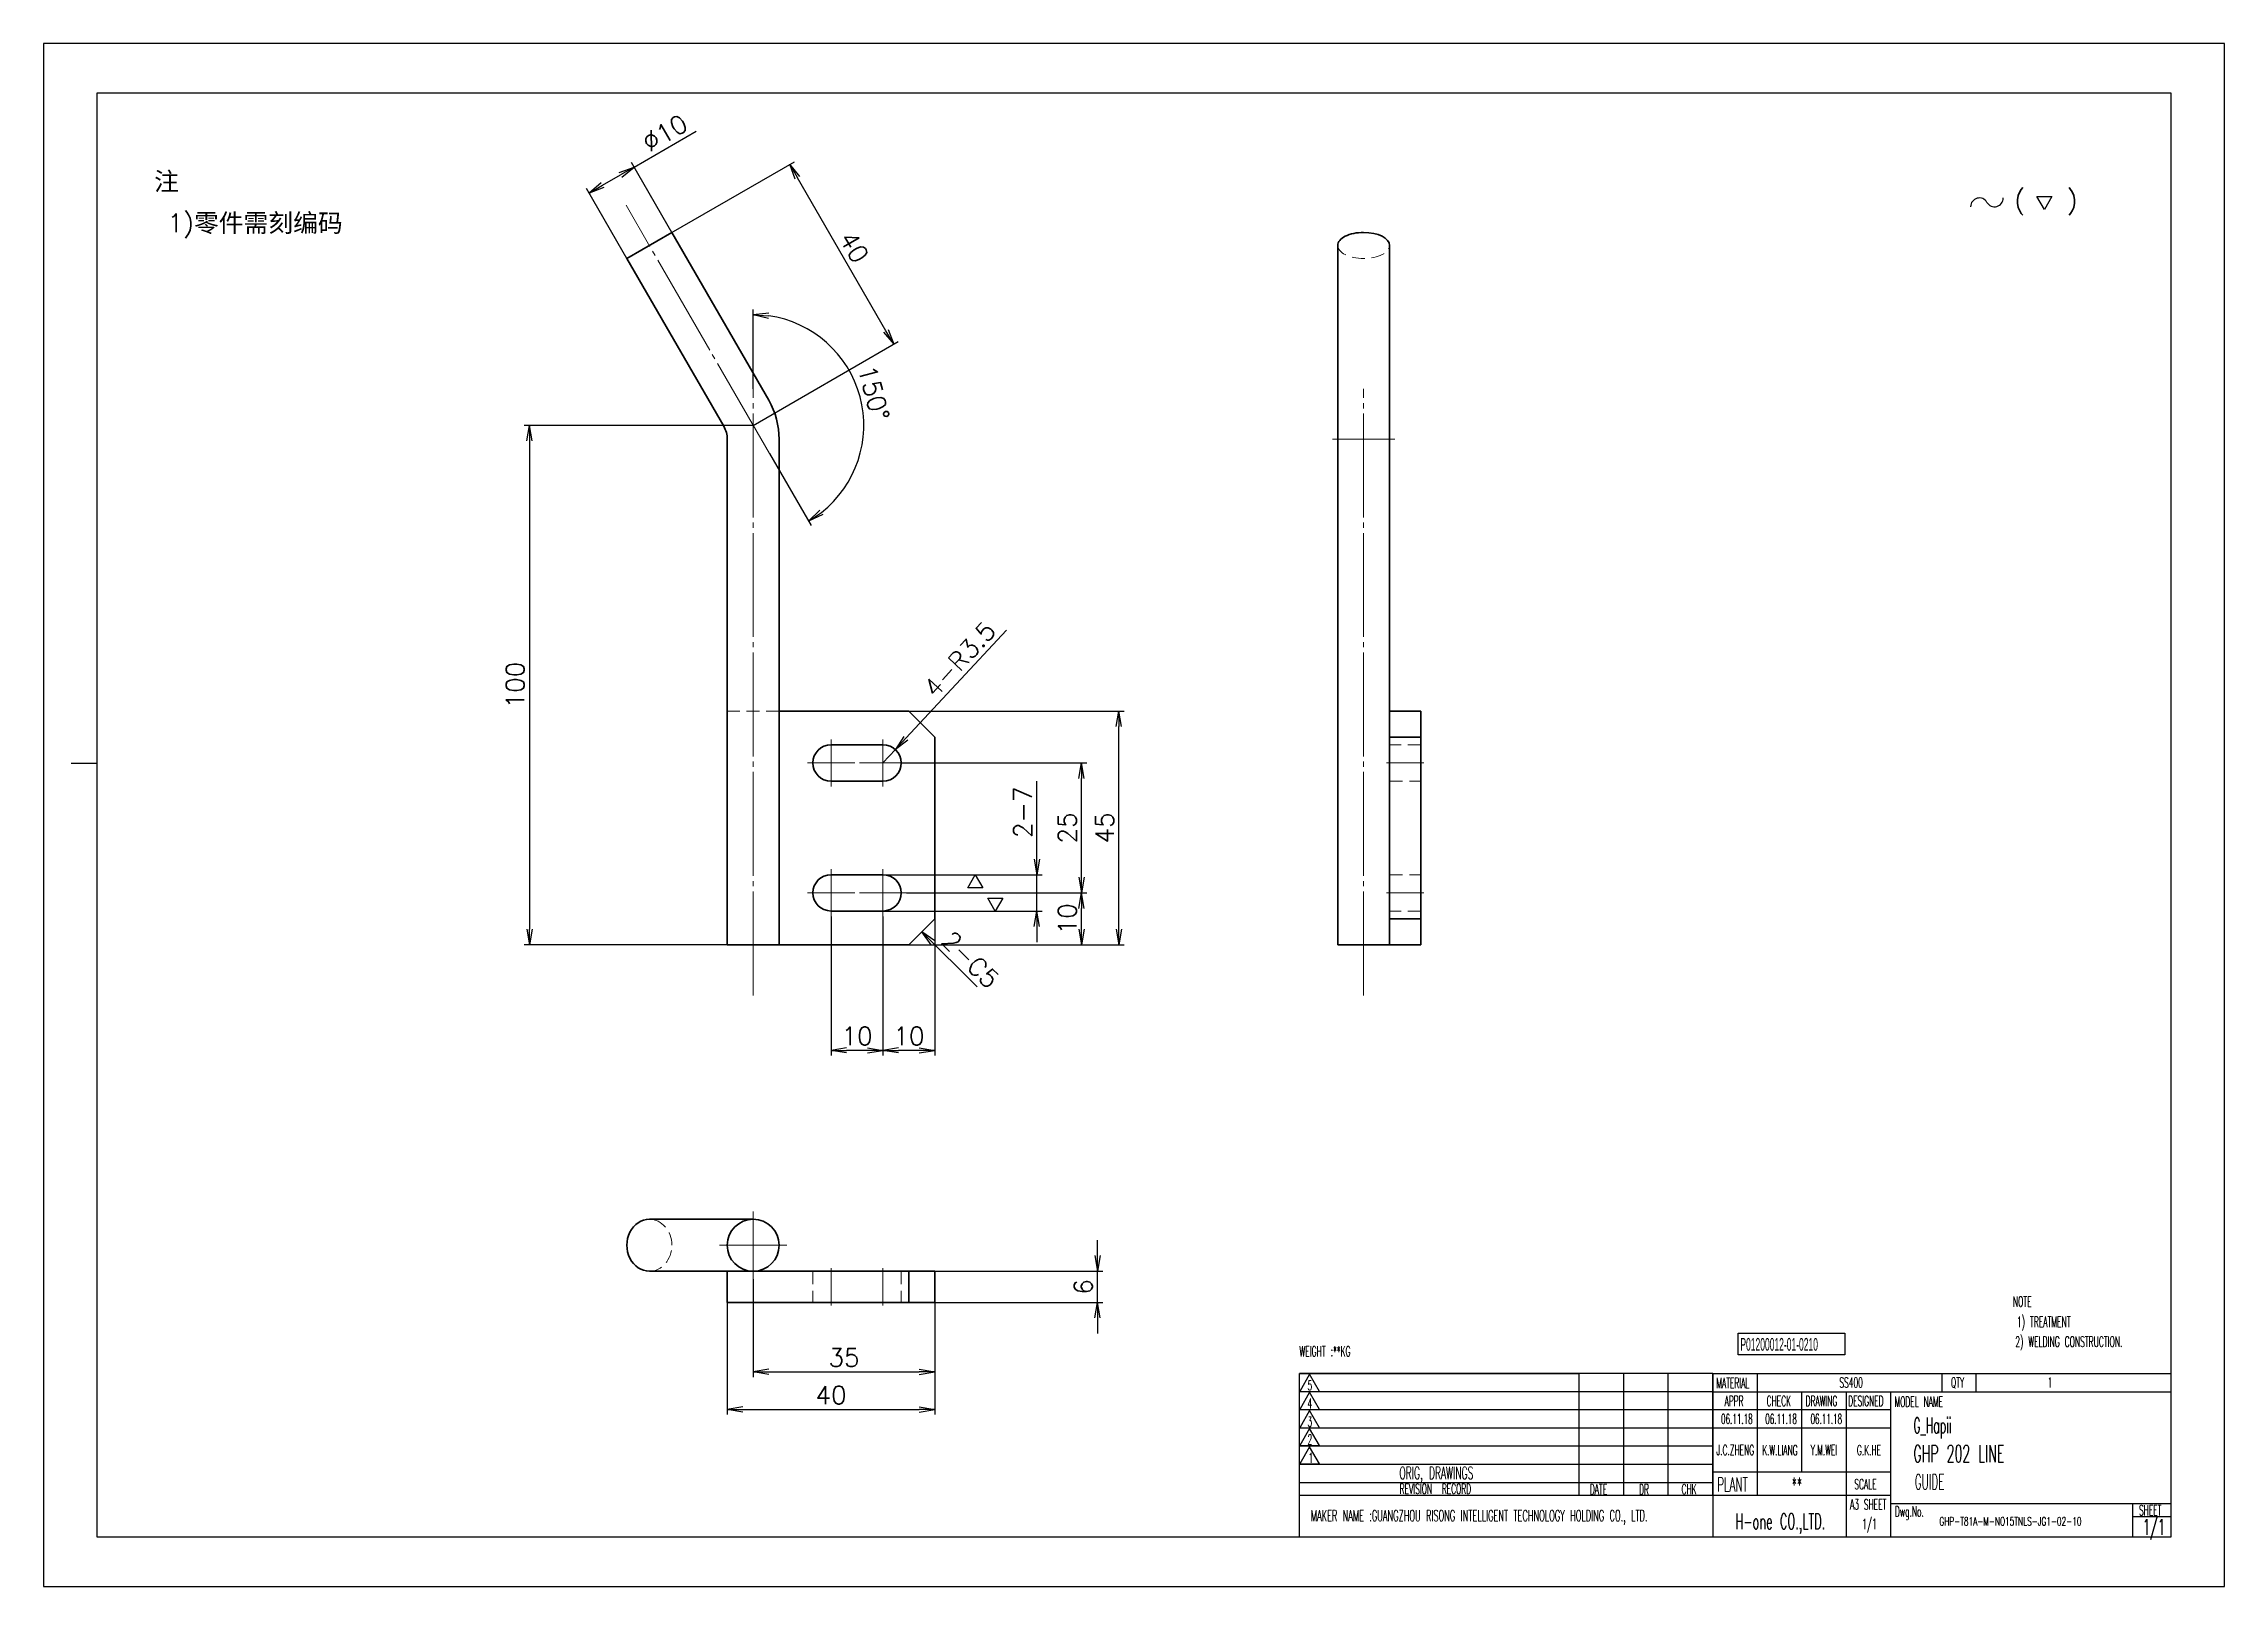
# Model space of a CAD drawing. Header units: millimetres. Extents: x 5606 to 13175, y -3239 to -2051.
# Drawn here: x 11575.8 to 11995.8, y -3239.2 to -2942.2 of the extents above; entities that cross this region are included whole.
import ezdxf
from ezdxf.enums import TextEntityAlignment as Align

# ---------------------------------------------------------------- set-up
doc = ezdxf.new("R2010")
doc.units = ezdxf.units.MM
doc.linetypes.add('CENTER-HOKUTO', pattern=[23, 20, -1, 1, -1])
doc.linetypes.add('HIDDEN-HOKUTO', pattern=[3.8, 2.5, -1.3])
doc.layers.add('AM_7', color=2, linetype='CENTER-HOKUTO', lineweight=30)
doc.layers.add('AM_HID', color=1, linetype='HIDDEN-HOKUTO', lineweight=25)
doc.layers.add('title_frame', color=7, linetype='Continuous')
doc.layers.add('word_dim', color=253, linetype='Continuous')
doc.styles.add('MX_NOTE_STANDARD', font='txt.shx', dxfattribs={"bigfont": 'bigfont.shx'})
doc.styles.get("Standard").update_dxf_attribs({"font": 'romans.shx', "bigfont": 'bigfont.shx'})
doc.dimstyles.new('RS1-1', dxfattribs={"dimtxt": 3.5, "dimasz": 3, "dimexe": 1, "dimexo": 0, "dimgap": 1, "dimtad": 3, "dimdsep": 46, "dimtxsty": 'Standard', "dimblk1": 'OPEN', "dimblk2": 'OPEN', "dimsah": 1, "dimcen": 0, "dimclrd": 256, "dimclre": 256, "dimclrt": 3, "dimazin": 2, "dimtfac": 1, "dimtmove": 0, "dimatfit": 3, "dimldrblk": 'OPEN', "dimfxl": 0, "dimtolj": 1, "dimtzin": 0, "dimarcsym": 0})

msp = doc.modelspace()

# ---------------------------------------------------------------- texts
at = {"ltscale": 2, "char_height": 3.5, "attachment_point": 1}
for s, insert, width in [('{\\fSimSun|b0|i0|c134|p2;\\C3;注}', (11597.086, -2966.95), 10.36469), ('{\\Fromans,bigfont|c134;\\C3;1)\\fSimSun|b0|i0|c134|p2;零件需刻编码}', (11599.651, -2974.957), 96.90613)]:
    msp.add_mtext(s, dxfattribs=dict(at, insert=insert, width=width))
at = {"linetype": 'Continuous', "insert": (11935.946, -3208.71), "char_height": 3, "width": 50.9, "attachment_point": 4}
msp.add_mtext('{\\W0.5;\\C3;G_Hapii }', dxfattribs=at)
at = {"color": 3, "linetype": 'Continuous', "insert": (11940.902, -3225.868), "char_height": 1.6, "width": 37.13137, "attachment_point": 1}
msp.add_mtext('{\\W0.65;GHP-T81A-M-NO15TNLS-JG1-02-10}', dxfattribs=at)
at = {"layer": 'title_frame', "color": 3, "style": 'MX_NOTE_STANDARD'}
for s, height, width, p in [('NOTE', 2, 0.5341, (11955.056, -3185.368)), ('1) TREATMENT', 2, 0.5341, (11955.834, -3189.265)), ('2) WELDING CONSTRUCTION.', 2, 0.5341, (11955.532, -3193.085)), ('WEIGHT :**KG ', 1.96, 0.545, (11817.668, -3194.914)), ('SS400', 1.9728, 0.5341, (11921.642, -3200.932)), ('1', 1.973, 0.5341, (11961.77, -3200.932)), ('06.11.18', 1.9, 0.5341, (11898.856, -3207.906)), ('06.11.18', 1.9, 0.5341, (11907.368, -3207.906)), ('06.11.18', 1.9, 0.5341, (11916.085, -3207.906)), ('GHP 202 LINE', 3.3, 0.5341, (11935.908, -3215.279)), ('**', 2.74, 0.5341, (11912.462, -3220.961)), ('GUIDE', 2.94, 0.5, (11936.156, -3220.543)), ('H-one CO.,LTD.', 3, 0.5341, (11901.625, -3228.181)), ('A3 SHEET', 1.9728, 0.5341, (11923.699, -3224.407)), ('1/1', 1.9728, 0.5341, (11926.05, -3228.161)), ('1/1', 3, 0.5341, (11980.076, -3229.255))]:
    msp.add_text(s, height=height, dxfattribs=dict(at, width=width)).set_placement(p)
at = {"layer": 'title_frame', "color": 3, "style": 'MX_NOTE_STANDARD', "width": 0.5341}
for s, p in [('J.C.ZHENG', (11901.601, -3214.524)), ('K.W.LIANG', (11910.196, -3214.545)), ('Y.M.WEI', (11918.676, -3214.542)), ('G.K.HE', (11927.346, -3214.545))]:
    msp.add_text(s, height=1.9728, dxfattribs=at).set_placement(p, align=Align.BOTTOM_CENTER)
at = {"layer": 'title_frame', "color": 3, "insert": (11902.579, -3191.376), "char_height": 2.45, "width": 4.1107, "attachment_point": 1, "style": 'MX_NOTE_STANDARD'}
msp.add_mtext('{\\f3 of 9 Barcode|b0|i0|c0|p82;\\W0.5;P01200012-01-0210}', dxfattribs=at)
at = {"layer": 'word_dim', "color": 3, "linetype": 'Continuous', "ltscale": 2}
msp.add_text('2-C5', height=3.5, rotation=315, dxfattribs=at).set_placement((11748.452, -3115.18))

# ---------------------------------------------------------------- blocks, each defined once
blk = doc.blocks.new('A$C404331B6')
at = {"layer": 'title_frame'}
for p, q in [((0, -31.5), (0, 0)), ((0, 0), (53.9, 0)), ((79.62, 0), (0, 0)), ((53.9, -23.5), (53.9, 0)), ((62.48, -23.5), (62.48, 0)), ((62.48, -23.5), (62.48, 0)), ((71.05, -23.5), (71.05, 0)), ((71.05, -23.5), (71.05, 0)), ((79.62, 0), (79.62, -31.5)), ((79.62, 0), (167.83, 0)), ((88.2, -23.5), (88.2, 0)), ((123.73, 0), (123.73, -3.5)), ((130.3, 0), (130.3, -3.5)), ((53.9, -3.5), (0, -3.5)), ((79.62, -3.5), (0, -3.5)), ((1.98, -0.12), (0.1, -3.45)), ((0.1, -3.45), (3.86, -3.45)), ((1.98, -3.6), (0.1, -6.92)), ((3.86, -3.45), (1.98, -0.12)), ((3.86, -6.92), (1.98, -3.6)), ((79.62, -3.5), (167.83, -3.5)), ((96.78, -18.9), (96.78, -3.5)), ((105.35, -31.5), (105.35, -3.5)), ((113.92, -31.5), (113.92, -3.5)), ((53.9, -7), (0, -7)), ((79.62, -7), (0, -7)), ((0.1, -6.92), (3.86, -6.92)), ((1.98, -7.13), (0.1, -10.45)), ((3.86, -10.45), (1.98, -7.13)), ((113.92, -7), (79.62, -7)), ((53.9, -10.5), (0, -10.5)), ((79.62, -10.5), (0, -10.5)), ((0.1, -10.45), (3.86, -10.45)), ((1.98, -10.54), (0.1, -13.87)), ((3.86, -13.87), (1.98, -10.54)), ((113.92, -10.5), (79.62, -10.5)), ((53.9, -14), (0, -14)), ((79.62, -14), (0, -14)), ((0.1, -13.87), (3.86, -13.87)), ((1.98, -14.07), (0.1, -17.4)), ((3.86, -17.4), (1.98, -14.07)), ((53.9, -17.5), (0, -17.5)), ((79.62, -17.5), (0, -17.5)), ((53.9, -21), (0, -21)), ((79.62, -21), (0, -21)), ((0.1, -17.4), (3.86, -17.4)), ((79.62, -18.9), (113.92, -18.9)), ((79.62, -23.5), (0, -23.5)), ((113.92, -23.5), (79.62, -23.5)), ((113.92, -25), (167.83, -25)), ((160.48, -25), (160.48, -31.5)), ((160.48, -27.5), (167.83, -27.5)), ((167.83, -31.5), (0, -31.5))]:
    blk.add_line(p, q, dxfattribs=at)
at = {"layer": 'title_frame', "color": 3, "style": 'MX_NOTE_STANDARD', "width": 0.5341}
for s, height, p in [('5', 1.92, (1.59, -3.22)), ('MATERIAL', 1.973, (80.3, -2.79)), ('QTY', 1.973, (125.5, -2.7)), ('4', 1.92, (1.59, -6.7)), ('3', 1.92, (1.59, -10.23)), ('APPR', 1.973, (81.89, -6.26)), ('CHECK', 1.973, (89.99, -6.26)), ('DRAWING', 1.973, (97.51, -6.26)), ('DESIGNED', 1.973, (105.7, -6.26)), ('MODEL NAME', 1.973, (114.63, -6.41)), ('2', 1.92, (1.59, -13.64)), ('1', 1.92, (1.78, -17.17)), ('ORIG, DRAWINGS', 2.4112, (19.27, -20.34)), ('PLANT', 2.74, (80.46, -22.73)), ('SCALE', 1.973, (106.88, -22.28)), ('REVISION  RECORD', 1.9728, (19.32, -23.18)), ('DATE', 1.973, (55.94, -23.26)), ('DR', 1.973, (65.43, -23.27)), ('CHK', 1.973, (73.61, -23.23)), ('MAKER NAME :GUANGZHOU RISONG INTELLIGENT TECHNOLOGY HOLDING CO., LTD.', 2.16, (2.22, -28.43)), ('Dwg.No.', 1.973, (114.71, -27.52)), ('SHEET', 1.973, (161.71, -27.29))]:
    blk.add_text(s, height=height, dxfattribs=at).set_placement(p)
blk = doc.blocks.new('_Open')
at = {"color": 0, "lineweight": -2}
for p, q in [((-1, 0.17), (0, 0)), ((-1, -0.17), (0, 0)), ((0, 0), (-1, 0))]:
    blk.add_line(p, q, dxfattribs=at)
blk = doc.blocks.new('*D220')
at = {"layer": 'DEFPOINTS', "color": 0, "linetype": 'Continuous', "ltscale": 2}
for p in [(11707.45, -3184.52), (11747.45, -3184.52), (11747.45, -3205.12)]:
    blk.add_point(p, dxfattribs=at)
at = {"layer": 'word_dim', "linetype": 'Continuous', "lineweight": -2, "ltscale": 2}
for p, q in [((11707.45, -3184.52), (11707.45, -3206.12)), ((11747.45, -3184.52), (11747.45, -3206.12)), ((11710.45, -3205.12), (11744.45, -3205.12))]:
    blk.add_line(p, q, dxfattribs=at)
at = {"layer": 'word_dim', "linetype": 'Continuous', "lineweight": -2, "ltscale": 2, "xscale": 3, "yscale": 3, "zscale": 3, "rotation": 180}
blk.add_blockref('_Open', (11707.45, -3205.12), dxfattribs=at)
at = {"layer": 'word_dim', "linetype": 'Continuous', "lineweight": -2, "ltscale": 2, "xscale": 3, "yscale": 3, "zscale": 3}
blk.add_blockref('_Open', (11747.45, -3205.12), dxfattribs=at)
at = {"layer": 'word_dim', "color": 3, "linetype": 'Continuous', "ltscale": 2, "insert": (11727.45, -3202.37), "char_height": 3.5, "attachment_point": 5}
blk.add_mtext('\\A1;40', dxfattribs=at)
blk = doc.blocks.new('*D221')
at = {"layer": 'DEFPOINTS', "color": 0, "linetype": 'Continuous', "ltscale": 2}
for p in [(11747.45, -3178.52), (11778.79, -3178.52), (11747.45, -3184.52)]:
    blk.add_point(p, dxfattribs=at)
at = {"layer": 'word_dim', "linetype": 'Continuous', "lineweight": -2, "ltscale": 2}
for p, q in [((11778.79, -3175.52), (11778.79, -3172.52)), ((11747.45, -3178.52), (11779.79, -3178.52)), ((11778.79, -3184.52), (11778.79, -3178.52)), ((11747.45, -3184.52), (11779.79, -3184.52)), ((11778.79, -3187.52), (11778.79, -3190.52))]:
    blk.add_line(p, q, dxfattribs=at)
at = {"layer": 'word_dim', "linetype": 'Continuous', "lineweight": -2, "ltscale": 2, "xscale": 3, "yscale": 3, "zscale": 3}
for p, rotation in [((11778.79, -3178.52), 270), ((11778.79, -3184.52), 90)]:
    blk.add_blockref('_Open', p, dxfattribs=dict(at, rotation=rotation))
at = {"layer": 'word_dim', "color": 3, "linetype": 'Continuous', "ltscale": 2, "insert": (11776.04, -3181.52), "char_height": 3.5, "attachment_point": 5, "rotation": 90}
blk.add_mtext('\\A1;6', dxfattribs=at)
blk = doc.blocks.new('*D222')
at = {"layer": 'DEFPOINTS', "color": 0, "linetype": 'Continuous', "ltscale": 2}
for p in [(11737.3, -3070.68), (11782.88, -3070.68), (11742.45, -3115.68)]:
    blk.add_point(p, dxfattribs=at)
at = {"layer": 'word_dim', "linetype": 'Continuous', "lineweight": -2, "ltscale": 2}
for p, q in [((11737.3, -3070.68), (11783.88, -3070.68)), ((11782.88, -3112.68), (11782.88, -3073.68)), ((11742.45, -3115.68), (11783.88, -3115.68))]:
    blk.add_line(p, q, dxfattribs=at)
at = {"layer": 'word_dim', "linetype": 'Continuous', "lineweight": -2, "ltscale": 2, "xscale": 3, "yscale": 3, "zscale": 3}
for p, rotation in [((11782.88, -3070.68), 90), ((11782.88, -3115.68), 270)]:
    blk.add_blockref('_Open', p, dxfattribs=dict(at, rotation=rotation))
at = {"layer": 'word_dim', "color": 3, "linetype": 'Continuous', "ltscale": 2, "insert": (11780.13, -3093.18), "char_height": 3.5, "attachment_point": 5, "rotation": 90}
blk.add_mtext('\\A1;45', dxfattribs=at)
blk = doc.blocks.new('*D223')
at = {"layer": 'DEFPOINTS', "color": 0, "linetype": 'Continuous', "ltscale": 2}
for p in [(11712.45, -3180.02), (11747.45, -3184.52), (11747.45, -3197.89)]:
    blk.add_point(p, dxfattribs=at)
at = {"layer": 'word_dim', "linetype": 'Continuous', "lineweight": -2, "ltscale": 2}
for p, q in [((11712.45, -3180.02), (11712.45, -3198.89)), ((11747.45, -3184.52), (11747.45, -3198.89)), ((11715.45, -3197.89), (11744.45, -3197.89))]:
    blk.add_line(p, q, dxfattribs=at)
at = {"layer": 'word_dim', "linetype": 'Continuous', "lineweight": -2, "ltscale": 2, "xscale": 3, "yscale": 3, "zscale": 3, "rotation": 180}
blk.add_blockref('_Open', (11712.45, -3197.89), dxfattribs=at)
at = {"layer": 'word_dim', "linetype": 'Continuous', "lineweight": -2, "ltscale": 2, "xscale": 3, "yscale": 3, "zscale": 3}
blk.add_blockref('_Open', (11747.45, -3197.89), dxfattribs=at)
at = {"layer": 'word_dim', "color": 3, "linetype": 'Continuous', "ltscale": 2, "insert": (11729.95, -3195.14), "char_height": 3.5, "attachment_point": 5}
blk.add_mtext('\\A1;35', dxfattribs=at)
blk = doc.blocks.new('*D224')
at = {"layer": 'DEFPOINTS', "color": 0, "linetype": 'Continuous', "ltscale": 2}
for p in [(11712.45, -3015.68), (11669.37, -3115.68), (11707.45, -3115.68)]:
    blk.add_point(p, dxfattribs=at)
at = {"layer": 'word_dim', "linetype": 'Continuous', "lineweight": -2, "ltscale": 2}
for p, q in [((11712.45, -3015.68), (11668.37, -3015.68)), ((11669.37, -3018.68), (11669.37, -3112.68)), ((11707.45, -3115.68), (11668.37, -3115.68))]:
    blk.add_line(p, q, dxfattribs=at)
at = {"layer": 'word_dim', "linetype": 'Continuous', "lineweight": -2, "ltscale": 2, "xscale": 3, "yscale": 3, "zscale": 3}
for p, rotation in [((11669.37, -3015.68), 90), ((11669.37, -3115.68), 270)]:
    blk.add_blockref('_Open', p, dxfattribs=dict(at, rotation=rotation))
at = {"layer": 'word_dim', "color": 3, "linetype": 'Continuous', "ltscale": 2, "insert": (11666.62, -3065.68), "char_height": 3.5, "attachment_point": 5, "rotation": 90}
blk.add_mtext('\\A1;100', dxfattribs=at)
blk = doc.blocks.new('*D225')
at = {"layer": 'DEFPOINTS', "color": 0, "linetype": 'Continuous', "ltscale": 2}
for p in [(11719.51, -2965.42), (11692.45, -2981.04), (11712.45, -3015.68)]:
    blk.add_point(p, dxfattribs=at)
at = {"layer": 'word_dim', "linetype": 'Continuous', "lineweight": -2, "ltscale": 2}
for p, q in [((11692.45, -2981.04), (11720.38, -2964.92)), ((11738.01, -2997.46), (11721.01, -2968.01)), ((11712.45, -3015.68), (11740.38, -2999.56))]:
    blk.add_line(p, q, dxfattribs=at)
at = {"layer": 'word_dim', "linetype": 'Continuous', "lineweight": -2, "ltscale": 2, "xscale": 3, "yscale": 3, "zscale": 3}
for p, rotation in [((11719.51, -2965.42), 120.0001505131706), ((11739.51, -3000.06), 300.0001505131705)]:
    blk.add_blockref('_Open', p, dxfattribs=dict(at, rotation=rotation))
at = {"layer": 'word_dim', "color": 3, "linetype": 'Continuous', "ltscale": 2, "insert": (11731.89, -2981.36), "char_height": 3.5, "attachment_point": 5, "rotation": 300.0002}
blk.add_mtext('\\A1;40', dxfattribs=at)
blk = doc.blocks.new('*D226')
at = {"layer": 'DEFPOINTS', "color": 0, "linetype": 'Continuous', "ltscale": 2}
for p in [(11689.52, -2965.96), (11698.27, -2981.12), (11689.61, -2986.12)]:
    blk.add_point(p, dxfattribs=at)
at = {"layer": 'word_dim', "linetype": 'Continuous', "lineweight": -2, "ltscale": 2}
for p, q in [((11689.52, -2965.96), (11701.5, -2959.05)), ((11698.27, -2981.12), (11689.02, -2965.1)), ((11683.46, -2969.46), (11686.92, -2967.46)), ((11689.61, -2986.12), (11680.36, -2970.1))]:
    blk.add_line(p, q, dxfattribs=at)
at = {"layer": 'word_dim', "linetype": 'Continuous', "lineweight": -2, "ltscale": 2, "xscale": 3, "yscale": 3, "zscale": 3}
for p, rotation in [((11680.86, -2970.96), 209.9998795580274), ((11689.52, -2965.96), 29.99987955802745)]:
    blk.add_blockref('_Open', p, dxfattribs=dict(at, rotation=rotation))
at = {"layer": 'word_dim', "color": 3, "linetype": 'Continuous', "ltscale": 2, "insert": (11695.44, -2959.37), "char_height": 3.5, "attachment_point": 5, "rotation": 29.9999}
blk.add_mtext('\\A1;%%C10', dxfattribs=at)
blk = doc.blocks.new('*D227')
at = {"layer": 'DEFPOINTS', "color": 0, "linetype": 'Continuous', "ltscale": 2}
for p in [(11742, -3105.68), (11775.69, -3105.68), (11738.47, -3115.68)]:
    blk.add_point(p, dxfattribs=at)
at = {"layer": 'word_dim', "linetype": 'Continuous', "lineweight": -2, "ltscale": 2}
for p, q in [((11742, -3105.68), (11776.69, -3105.68)), ((11775.69, -3112.68), (11775.69, -3108.68)), ((11738.47, -3115.68), (11776.69, -3115.68))]:
    blk.add_line(p, q, dxfattribs=at)
at = {"layer": 'word_dim', "linetype": 'Continuous', "lineweight": -2, "ltscale": 2, "xscale": 3, "yscale": 3, "zscale": 3}
for p, rotation in [((11775.69, -3105.68), 90), ((11775.69, -3115.68), 270)]:
    blk.add_blockref('_Open', p, dxfattribs=dict(at, rotation=rotation))
at = {"layer": 'word_dim', "color": 3, "linetype": 'Continuous', "ltscale": 2, "insert": (11772.94, -3110.68), "char_height": 3.5, "attachment_point": 5, "rotation": 90}
blk.add_mtext('\\A1;10', dxfattribs=at)
blk = doc.blocks.new('*D228')
at = {"layer": 'DEFPOINTS', "color": 0, "linetype": 'Continuous', "ltscale": 2}
for p in [(11740.95, -3080.68), (11775.69, -3080.68), (11742, -3105.68)]:
    blk.add_point(p, dxfattribs=at)
at = {"layer": 'word_dim', "linetype": 'Continuous', "lineweight": -2, "ltscale": 2}
for p, q in [((11740.95, -3080.68), (11776.69, -3080.68)), ((11775.69, -3102.68), (11775.69, -3083.68)), ((11742, -3105.68), (11776.69, -3105.68))]:
    blk.add_line(p, q, dxfattribs=at)
at = {"layer": 'word_dim', "linetype": 'Continuous', "lineweight": -2, "ltscale": 2, "xscale": 3, "yscale": 3, "zscale": 3}
for p, rotation in [((11775.69, -3080.68), 90), ((11775.69, -3105.68), 270)]:
    blk.add_blockref('_Open', p, dxfattribs=dict(at, rotation=rotation))
at = {"layer": 'word_dim', "color": 3, "linetype": 'Continuous', "ltscale": 2, "insert": (11772.94, -3093.18), "char_height": 3.5, "attachment_point": 5, "rotation": 90}
blk.add_mtext('\\A1;25', dxfattribs=at)
blk = doc.blocks.new('*D229')
at = {"layer": 'DEFPOINTS', "color": 0, "linetype": 'Continuous', "ltscale": 2}
for p in [(11737.45, -3110.68), (11747.45, -3110.68), (11737.45, -3136)]:
    blk.add_point(p, dxfattribs=at)
at = {"layer": 'word_dim', "linetype": 'Continuous', "lineweight": -2, "ltscale": 2}
for p, q in [((11737.45, -3110.68), (11737.45, -3137)), ((11747.45, -3110.68), (11747.45, -3137)), ((11744.45, -3136), (11740.45, -3136))]:
    blk.add_line(p, q, dxfattribs=at)
at = {"layer": 'word_dim', "linetype": 'Continuous', "lineweight": -2, "ltscale": 2, "xscale": 3, "yscale": 3, "zscale": 3, "rotation": 180}
blk.add_blockref('_Open', (11737.45, -3136), dxfattribs=at)
at = {"layer": 'word_dim', "linetype": 'Continuous', "lineweight": -2, "ltscale": 2, "xscale": 3, "yscale": 3, "zscale": 3}
blk.add_blockref('_Open', (11747.45, -3136), dxfattribs=at)
at = {"layer": 'word_dim', "color": 3, "linetype": 'Continuous', "ltscale": 2, "insert": (11742.45, -3133.25), "char_height": 3.5, "attachment_point": 5}
blk.add_mtext('\\A1;10', dxfattribs=at)
blk = doc.blocks.new('*D230')
at = {"layer": 'DEFPOINTS', "color": 0, "linetype": 'Continuous', "ltscale": 2}
for p in [(11727.45, -3110.23), (11737.45, -3110.23), (11727.45, -3136)]:
    blk.add_point(p, dxfattribs=at)
at = {"layer": 'word_dim', "linetype": 'Continuous', "lineweight": -2, "ltscale": 2}
for p, q in [((11727.45, -3110.23), (11727.45, -3137)), ((11737.45, -3110.23), (11737.45, -3137)), ((11734.45, -3136), (11730.45, -3136))]:
    blk.add_line(p, q, dxfattribs=at)
at = {"layer": 'word_dim', "linetype": 'Continuous', "lineweight": -2, "ltscale": 2, "xscale": 3, "yscale": 3, "zscale": 3, "rotation": 180}
blk.add_blockref('_Open', (11727.45, -3136), dxfattribs=at)
at = {"layer": 'word_dim', "linetype": 'Continuous', "lineweight": -2, "ltscale": 2, "xscale": 3, "yscale": 3, "zscale": 3}
blk.add_blockref('_Open', (11737.45, -3136), dxfattribs=at)
at = {"layer": 'word_dim', "color": 3, "linetype": 'Continuous', "ltscale": 2, "insert": (11732.45, -3133.25), "char_height": 3.5, "attachment_point": 5}
blk.add_mtext('\\A1;10', dxfattribs=at)
blk = doc.blocks.new('*D231')
at = {"layer": 'DEFPOINTS', "color": 0, "linetype": 'Continuous', "ltscale": 2}
for p in [(11737.45, -3102.18), (11767.1, -3102.18), (11737.45, -3109.18)]:
    blk.add_point(p, dxfattribs=at)
at = {"layer": 'word_dim', "linetype": 'Continuous', "lineweight": -2, "ltscale": 2}
for p, q in [((11767.1, -3099.18), (11767.1, -3084.18)), ((11737.45, -3102.18), (11768.1, -3102.18)), ((11767.1, -3109.18), (11767.1, -3102.18)), ((11737.45, -3109.18), (11768.1, -3109.18)), ((11767.1, -3112.18), (11767.1, -3115.18))]:
    blk.add_line(p, q, dxfattribs=at)
at = {"layer": 'word_dim', "linetype": 'Continuous', "lineweight": -2, "ltscale": 2, "xscale": 3, "yscale": 3, "zscale": 3}
for p, rotation in [((11767.1, -3102.18), 270), ((11767.1, -3109.18), 90)]:
    blk.add_blockref('_Open', p, dxfattribs=dict(at, rotation=rotation))
at = {"layer": 'word_dim', "color": 3, "linetype": 'Continuous', "ltscale": 2, "insert": (11764.35, -3090.18), "char_height": 3.5, "attachment_point": 5, "rotation": 90}
blk.add_mtext('\\A1;2-7', dxfattribs=at)
blk = doc.blocks.new('*D232')
at = {"layer": 'DEFPOINTS', "color": 0, "linetype": 'Continuous', "ltscale": 2}
for p in [(11739.83, -3078.11), (11737.45, -3080.68)]:
    blk.add_point(p, dxfattribs=at)
at = {"layer": 'word_dim', "linetype": 'Continuous', "lineweight": -2, "ltscale": 2}
for p, q in [((11761.22, -3055.08), (11741.87, -3075.92)), ((11737.45, -3080.68), (11739.83, -3078.11))]:
    blk.add_line(p, q, dxfattribs=at)
at = {"layer": 'word_dim', "linetype": 'Continuous', "lineweight": -2, "ltscale": 2, "xscale": 3, "yscale": 3, "zscale": 3, "rotation": 227.1281500347032}
blk.add_blockref('_Open', (11739.83, -3078.11), dxfattribs=at)
at = {"layer": 'word_dim', "color": 3, "linetype": 'Continuous', "ltscale": 2, "insert": (11752.23, -3060.72), "char_height": 3.5, "attachment_point": 5, "rotation": 47.1282}
blk.add_mtext('\\A1;4-R3.5', dxfattribs=at)
blk = doc.blocks.new('shiage0')
at = {"layer": 'word_dim', "color": 3, "linetype": 'Continuous'}
for centre, start, end in [((1.69, 0), 30, 180), ((4.61, 1.69), 210, 0)]:
    blk.add_arc(centre, 1.69, start, end, dxfattribs=at)
blk = doc.blocks.new('12')
at = {"layer": 'title_frame', "color": 3, "linetype": 'Continuous'}
blk.add_lwpolyline([(20.46, 3.03), (19.01, 5.53), (21.9, 5.53)], close=True, dxfattribs=at)
blk.add_blockref('shiage0', (6.23, 3.56), dxfattribs=at)
blk.add_text('(   )', height=3.5, dxfattribs=at).set_placement((14.64, 3.08))
blk = doc.blocks.new('*D286')
at = {"layer": 'DEFPOINTS', "color": 0, "linetype": 'Continuous', "ltscale": 2}
for p in [(11687.99, -2973.31), (11712.45, -3008.63), (11733.42, -3019.38), (11715.58, -3021.09), (11712.45, -3125.41)]:
    blk.add_point(p, dxfattribs=at)
at = {"layer": 'word_dim', "linetype": 'Continuous', "lineweight": -2, "ltscale": 2}
for p, q in [((11712.45, -3008.63), (11712.45, -2993.38)), ((11715.58, -3021.09), (11723.6, -3034.99))]:
    blk.add_line(p, q, dxfattribs=at)
blk.add_arc((11712.45, -3015.68), 21.3, 308.0783, 81.9219, dxfattribs=at)
at = {"layer": 'word_dim', "linetype": 'Continuous', "lineweight": -2, "ltscale": 2, "xscale": 3, "yscale": 3, "zscale": 3}
for p, rotation in [((11712.45, -2994.38), 175.9609458215792), ((11723.1, -3034.12), 214.0392046915918)]:
    blk.add_blockref('_Open', p, dxfattribs=dict(at, rotation=rotation))
at = {"layer": 'word_dim', "color": 3, "linetype": 'Continuous', "ltscale": 2, "insert": (11735.68, -3009.46), "char_height": 3.5, "attachment_point": 5, "rotation": 285.0001}
blk.add_mtext('\\A1;{\\Fsimplex|c0;150°}', dxfattribs=at)

# ---------------------------------------------------------------- dimensions: what is measured, and where the dimension line sits
at = {"layer": 'word_dim', "linetype": 'Continuous', "ltscale": 2}
dim = msp.add_linear_dim(base=(11689.522, -2965.964), p1=(11689.611, -2986.117), p2=(11698.271, -2981.117), angle=29.99988, text='%%C<>', dimstyle='RS1-1', dxfattribs=at)
dim.commit()
dim.dimension.update_dxf_attribs({"geometry": '*D226', "text_midpoint": (11696.811, -2961.755), "dimtype": 161})
dim = msp.add_aligned_dim(p1=(11712.452, -3015.68), p2=(11692.452, -2981.039), distance=-31.246, dimstyle='RS1-1', dxfattribs=at)
dim.commit()
dim.dimension.update_dxf_attribs({"geometry": '*D225', "text_midpoint": (11731.893, -2981.361)})
at = {"layer": 'word_dim', "color": 3, "linetype": 'Continuous', "ltscale": 2}
dim = msp.add_angular_dim_2l(base=(11733.425, -3019.378), line1=((11715.577, -3021.092), (11687.988, -2973.307)), line2=((11712.452, -3125.412), (11712.452, -3008.627)), text='{\\Fsimplex|c0;<>}', dimstyle='RS1-1', dxfattribs=at)
dim.commit()
dim.dimension.update_dxf_attribs({"geometry": '*D286', "text_midpoint": (11735.679, -3009.456)})
at = {"layer": 'word_dim', "linetype": 'Continuous', "ltscale": 2}
for base, p1, p2, picture, middle in [((11669.365, -3115.68), (11712.452, -3015.68), (11707.452, -3115.68), '*D224', (11666.615, -3065.68)), ((11775.689, -3080.68), (11742.002, -3105.68), (11740.952, -3080.68), '*D228', (11772.939, -3093.18)), ((11775.689, -3105.68), (11738.468, -3115.68), (11742.002, -3105.68), '*D227', (11772.939, -3110.68)), ((11778.788, -3178.519), (11747.452, -3184.519), (11747.452, -3178.519), '*D221', (11776.038, -3181.519))]:
    dim = msp.add_linear_dim(base=base, p1=p1, p2=p2, angle=90, dimstyle='RS1-1', dxfattribs=at)
    dim.commit()
    dim.dimension.update_dxf_attribs({"geometry": picture, "text_midpoint": middle})
dim = msp.add_radius_dim(center=(11737.452, -3080.68), mpoint=(11739.834, -3078.115), text='4-<>', dimstyle='RS1-1', dxfattribs=at)
dim.commit()
dim.dimension.update_dxf_attribs({"geometry": '*D232', "text_midpoint": (11754.242, -3062.594), "dimtype": 164})
dim = msp.add_linear_dim(base=(11782.882, -3070.68), p1=(11742.452, -3115.68), p2=(11737.302, -3070.68), angle=90, dimstyle='RS1-1', dxfattribs=at)
dim.commit()
dim.dimension.update_dxf_attribs({"geometry": '*D222', "text_midpoint": (11782.882, -3093.18), "dimtype": 160})
dim = msp.add_linear_dim(base=(11767.097, -3102.18), p1=(11737.452, -3109.18), p2=(11737.452, -3102.18), angle=90, text='2-<>', dimstyle='RS1-1', dxfattribs=at)
dim.commit()
dim.dimension.update_dxf_attribs({"geometry": '*D231', "text_midpoint": (11764.347, -3090.18)})
for base, p1, p2, picture, middle in [((11727.452, -3136.003), (11737.452, -3110.23), (11727.452, -3110.23), '*D230', (11732.452, -3133.253)), ((11737.452, -3136.003), (11747.452, -3110.68), (11737.452, -3110.68), '*D229', (11742.452, -3133.253)), ((11747.452, -3197.893), (11712.452, -3180.019), (11747.452, -3184.519), '*D223', (11729.952, -3195.143)), ((11747.452, -3205.117), (11707.452, -3184.519), (11747.452, -3184.519), '*D220', (11727.452, -3202.367))]:
    dim = msp.add_linear_dim(base=base, p1=p1, p2=p2, dimstyle='RS1-1', dxfattribs=at)
    dim.commit()
    dim.dimension.update_dxf_attribs({"geometry": picture, "text_midpoint": middle})

# ---------------------------------------------------------------- linework, layer by layer
at = {"color": 7, "lineweight": 35, "ltscale": 0.249998}
msp.add_line((11696.782, -2978.539), (11688.122, -2983.539), dxfattribs=at)
at = {"color": 7, "lineweight": 35}
for p, q in [((11715.443, -3010.859), (11696.782, -2978.539)), ((11825.026, -3013.359), (11825.026, -2981.039)), ((11835.026, -3013.359), (11835.026, -2981.039)), ((11706.782, -3015.859), (11688.122, -2983.539)), ((11707.452, -3115.68), (11707.452, -3018.359)), ((11717.452, -3115.68), (11717.452, -3018.359)), ((11825.026, -3115.68), (11825.026, -3018.359)), ((11835.026, -3115.68), (11835.026, -3018.359)), ((11707.452, -3070.68), (11707.452, -3115.68)), ((11742.452, -3070.68), (11717.452, -3070.68)), ((11747.452, -3075.68), (11747.452, -3110.68)), ((11835.026, -3075.68), (11835.026, -3110.68)), ((11841.026, -3075.68), (11841.026, -3110.68)), ((11742.452, -3115.68), (11717.452, -3115.68)), ((11742.452, -3178.519), (11707.452, -3178.519)), ((11707.452, -3184.519), (11742.452, -3184.519))]:
    msp.add_line(p, q, dxfattribs=at)
at = {"color": 7, "lineweight": 35, "ltscale": 0.125}
for p, q in [((11825.026, -3013.359), (11825.026, -3018.359)), ((11835.026, -3013.359), (11835.026, -3018.359)), ((11835.026, -3070.68), (11835.026, -3075.68)), ((11841.026, -3070.68), (11841.026, -3075.68)), ((11835.026, -3115.68), (11835.026, -3110.68)), ((11841.026, -3115.68), (11841.026, -3110.68)), ((11830.026, -3115.68), (11825.026, -3115.68)), ((11835.026, -3115.68), (11830.026, -3115.68)), ((11742.452, -3178.519), (11747.452, -3178.519)), ((11742.452, -3184.519), (11747.452, -3184.519))]:
    msp.add_line(p, q, dxfattribs=at)
at = {"color": 7, "lineweight": 35, "ltscale": 0.176777}
for p, q in [((11742.452, -3070.68), (11747.452, -3075.68)), ((11742.452, -3115.68), (11747.452, -3110.68))]:
    msp.add_line(p, q, dxfattribs=at)
at = {"color": 7, "lineweight": 35, "ltscale": 0.15}
for p, q in [((11841.026, -3070.68), (11835.026, -3070.68)), ((11841.026, -3075.68), (11835.026, -3075.68)), ((11841.026, -3110.68), (11835.026, -3110.68)), ((11841.026, -3115.68), (11835.026, -3115.68)), ((11707.452, -3184.519), (11707.452, -3178.519)), ((11742.452, -3184.519), (11742.452, -3178.519)), ((11747.452, -3184.519), (11747.452, -3178.519))]:
    msp.add_line(p, q, dxfattribs=at)
at = {"color": 7, "lineweight": 35, "ltscale": 0.25}
for p, q in [((11737.452, -3077.18), (11727.452, -3077.18)), ((11727.452, -3084.18), (11737.452, -3084.18)), ((11737.452, -3102.18), (11727.452, -3102.18)), ((11727.452, -3109.18), (11737.452, -3109.18)), ((11717.452, -3115.68), (11707.452, -3115.68))]:
    msp.add_line(p, q, dxfattribs=at)
at = {"color": 7, "lineweight": 35, "ltscale": 0.466504}
for p, q in [((11711.112, -3168.519), (11692.452, -3168.519)), ((11711.112, -3178.519), (11692.452, -3178.519))]:
    msp.add_line(p, q, dxfattribs=at)
at = {"color": 7, "lineweight": 35, "ltscale": 0.033496}
for p, q in [((11712.452, -3168.519), (11711.112, -3168.519)), ((11712.452, -3178.519), (11711.112, -3178.519))]:
    msp.add_line(p, q, dxfattribs=at)
at = {"color": 7, "lineweight": 35}
msp.add_circle((11712.452, -3173.519), 5, dxfattribs=at)
for centre, radius, start, end in [((11702.452, -3018.359), 15, 0, 30), ((11702.452, -3018.359), 5, 0, 30), ((11727.452, -3080.68), 3.5, 90, 270), ((11737.452, -3080.68), 3.5, 270, 90), ((11727.452, -3105.68), 3.5, 90, 270), ((11737.452, -3105.68), 3.5, 270, 90), ((11712.452, -3173.519), 5, 90, 93.91305)]:
    msp.add_arc(centre, radius, start, end, dxfattribs=at)
for centre, major_axis, ratio, start_param, end_param in [((11830.026, -2981.039), (5, 0), 0.5, 1.5707963, 3.1415927), ((11830.026, -2981.039), (5, 0), 0.5, 0, 1.5707963), ((11692.452, -3173.519), (0, 5), 0.8660254, 6.2831853, 9.424778)]:
    msp.add_ellipse(centre, major_axis=major_axis, ratio=ratio, start_param=start_param, end_param=end_param, dxfattribs=at)
at = {"layer": 'AM_7', "color": 2, "lineweight": 13}
for p, q in [((11715.577, -3021.092), (11687.988, -2973.307)), ((11712.452, -3125.412), (11712.452, -3008.627)), ((11830.026, -3125.412), (11830.026, -3008.627)), ((11824.026, -3018.359), (11836.026, -3018.359)), ((11727.452, -3076.13), (11727.452, -3085.23)), ((11737.452, -3076.13), (11737.452, -3085.23)), ((11732.002, -3080.68), (11722.902, -3080.68)), ((11742.002, -3080.68), (11732.902, -3080.68)), ((11834.426, -3080.68), (11841.626, -3080.68)), ((11727.452, -3101.13), (11727.452, -3110.23)), ((11737.452, -3101.13), (11737.452, -3110.23)), ((11732.002, -3105.68), (11722.902, -3105.68)), ((11742.002, -3105.68), (11732.902, -3105.68)), ((11834.426, -3105.68), (11841.626, -3105.68)), ((11712.452, -3167.019), (11712.452, -3180.019)), ((11718.952, -3173.519), (11705.952, -3173.519)), ((11727.452, -3177.919), (11727.452, -3185.12)), ((11737.452, -3177.919), (11737.452, -3185.12))]:
    msp.add_line(p, q, dxfattribs=at)
at = {"layer": 'AM_HID', "color": 1, "lineweight": 13}
for p, q in [((11717.452, -3070.68), (11707.452, -3070.68)), ((11841.026, -3077.18), (11835.026, -3077.18)), ((11835.026, -3084.18), (11841.026, -3084.18)), ((11835.026, -3102.18), (11841.026, -3102.18)), ((11841.026, -3109.18), (11835.026, -3109.18)), ((11717.452, -3115.68), (11707.452, -3115.68)), ((11723.952, -3178.519), (11723.952, -3184.519)), ((11723.952, -3178.519), (11723.952, -3184.519)), ((11740.952, -3178.519), (11740.952, -3184.519)), ((11740.952, -3178.519), (11740.952, -3184.519)), ((11742.452, -3184.519), (11742.452, -3178.519))]:
    msp.add_line(p, q, dxfattribs=at)
for start, end in [(86.08696, 90), (266.08695, 270), (270, 273.91304)]:
    msp.add_arc((11712.452, -3173.519), 5, start, end, dxfattribs=at)
for centre, major_axis, ratio, start_param, end_param in [((11830.026, -2981.039), (5, 0), 0.5, 3.1415927, 6.2831853), ((11692.452, -3173.519), (0, 5), 0.8660254, 4.712389, 6.2831853), ((11692.452, -3173.519), (0, 5), 0.8660254, 3.1415927, 4.712389)]:
    msp.add_ellipse(centre, major_axis=major_axis, ratio=ratio, start_param=start_param, end_param=end_param, dxfattribs=at)
at = {"layer": 'title_frame'}
for p, q in [((11581.119, -3080.693), (11586.119, -3080.693)), ((11902.166, -3190.42), (11922.694, -3190.42)), ((11902.166, -3194.62), (11902.166, -3190.42)), ((11922.694, -3190.42), (11922.694, -3194.62)), ((11922.694, -3194.62), (11902.166, -3194.62)), ((11897.269, -3198.23), (11897.269, -3201.73)), ((11897.269, -3221.73), (11897.269, -3198.23)), ((11897.269, -3198.23), (11897.269, -3229.73)), ((11985.469, -3229.73), (11931.569, -3229.73)), ((11985.469, -3229.73), (11931.569, -3229.73))]:
    msp.add_line(p, q, dxfattribs=at)
at = {"layer": 'title_frame', "color": 4}
msp.add_lwpolyline([(11995.794, -2942.193), (11575.794, -2942.193), (11575.794, -3239.193), (11995.794, -3239.193)], close=True, dxfattribs=at)
at = {"layer": 'title_frame'}
msp.add_lwpolyline([(11586.119, -2951.655), (11985.469, -2951.655), (11985.469, -3229.73), (11586.119, -3229.73)], close=True, dxfattribs=at)
at = {"layer": 'word_dim', "color": 3, "linetype": 'Continuous', "ltscale": 2}
for points in [[(11755.23, -3102.18), (11756.675, -3104.683), (11753.785, -3104.683)], [(11759.06, -3109.18), (11757.615, -3106.677), (11760.505, -3106.677)]]:
    msp.add_lwpolyline(points, close=True, dxfattribs=at)

# ---------------------------------------------------------------- block references
at = {"layer": 'word_dim', "linetype": 'Continuous', "ltscale": 2}
msp.add_blockref('12', (11940.688, -2977.156), dxfattribs=at)
at = {"layer": 'word_dim', "ltscale": 2}
msp.add_blockref('A$C404331B6', (11817.644, -3198.23), dxfattribs=at)

msp.set_redraw_order([(e.dxf.handle, doc.entitydb.next_handle()) for e in msp.query("TEXT MTEXT ATTDEF DIMENSION ARC_DIMENSION")])  # texts and dimensions are drawn at this point

# ---------------------------------------------------------------- leaders
at = {"layer": 'word_dim', "linetype": 'Continuous'}
msp.add_leader([(11744.952, -3113.18), (11755.559, -3123.787)], dimstyle='RS1-1', dxfattribs=at)

doc.saveas('drawing.dxf')
